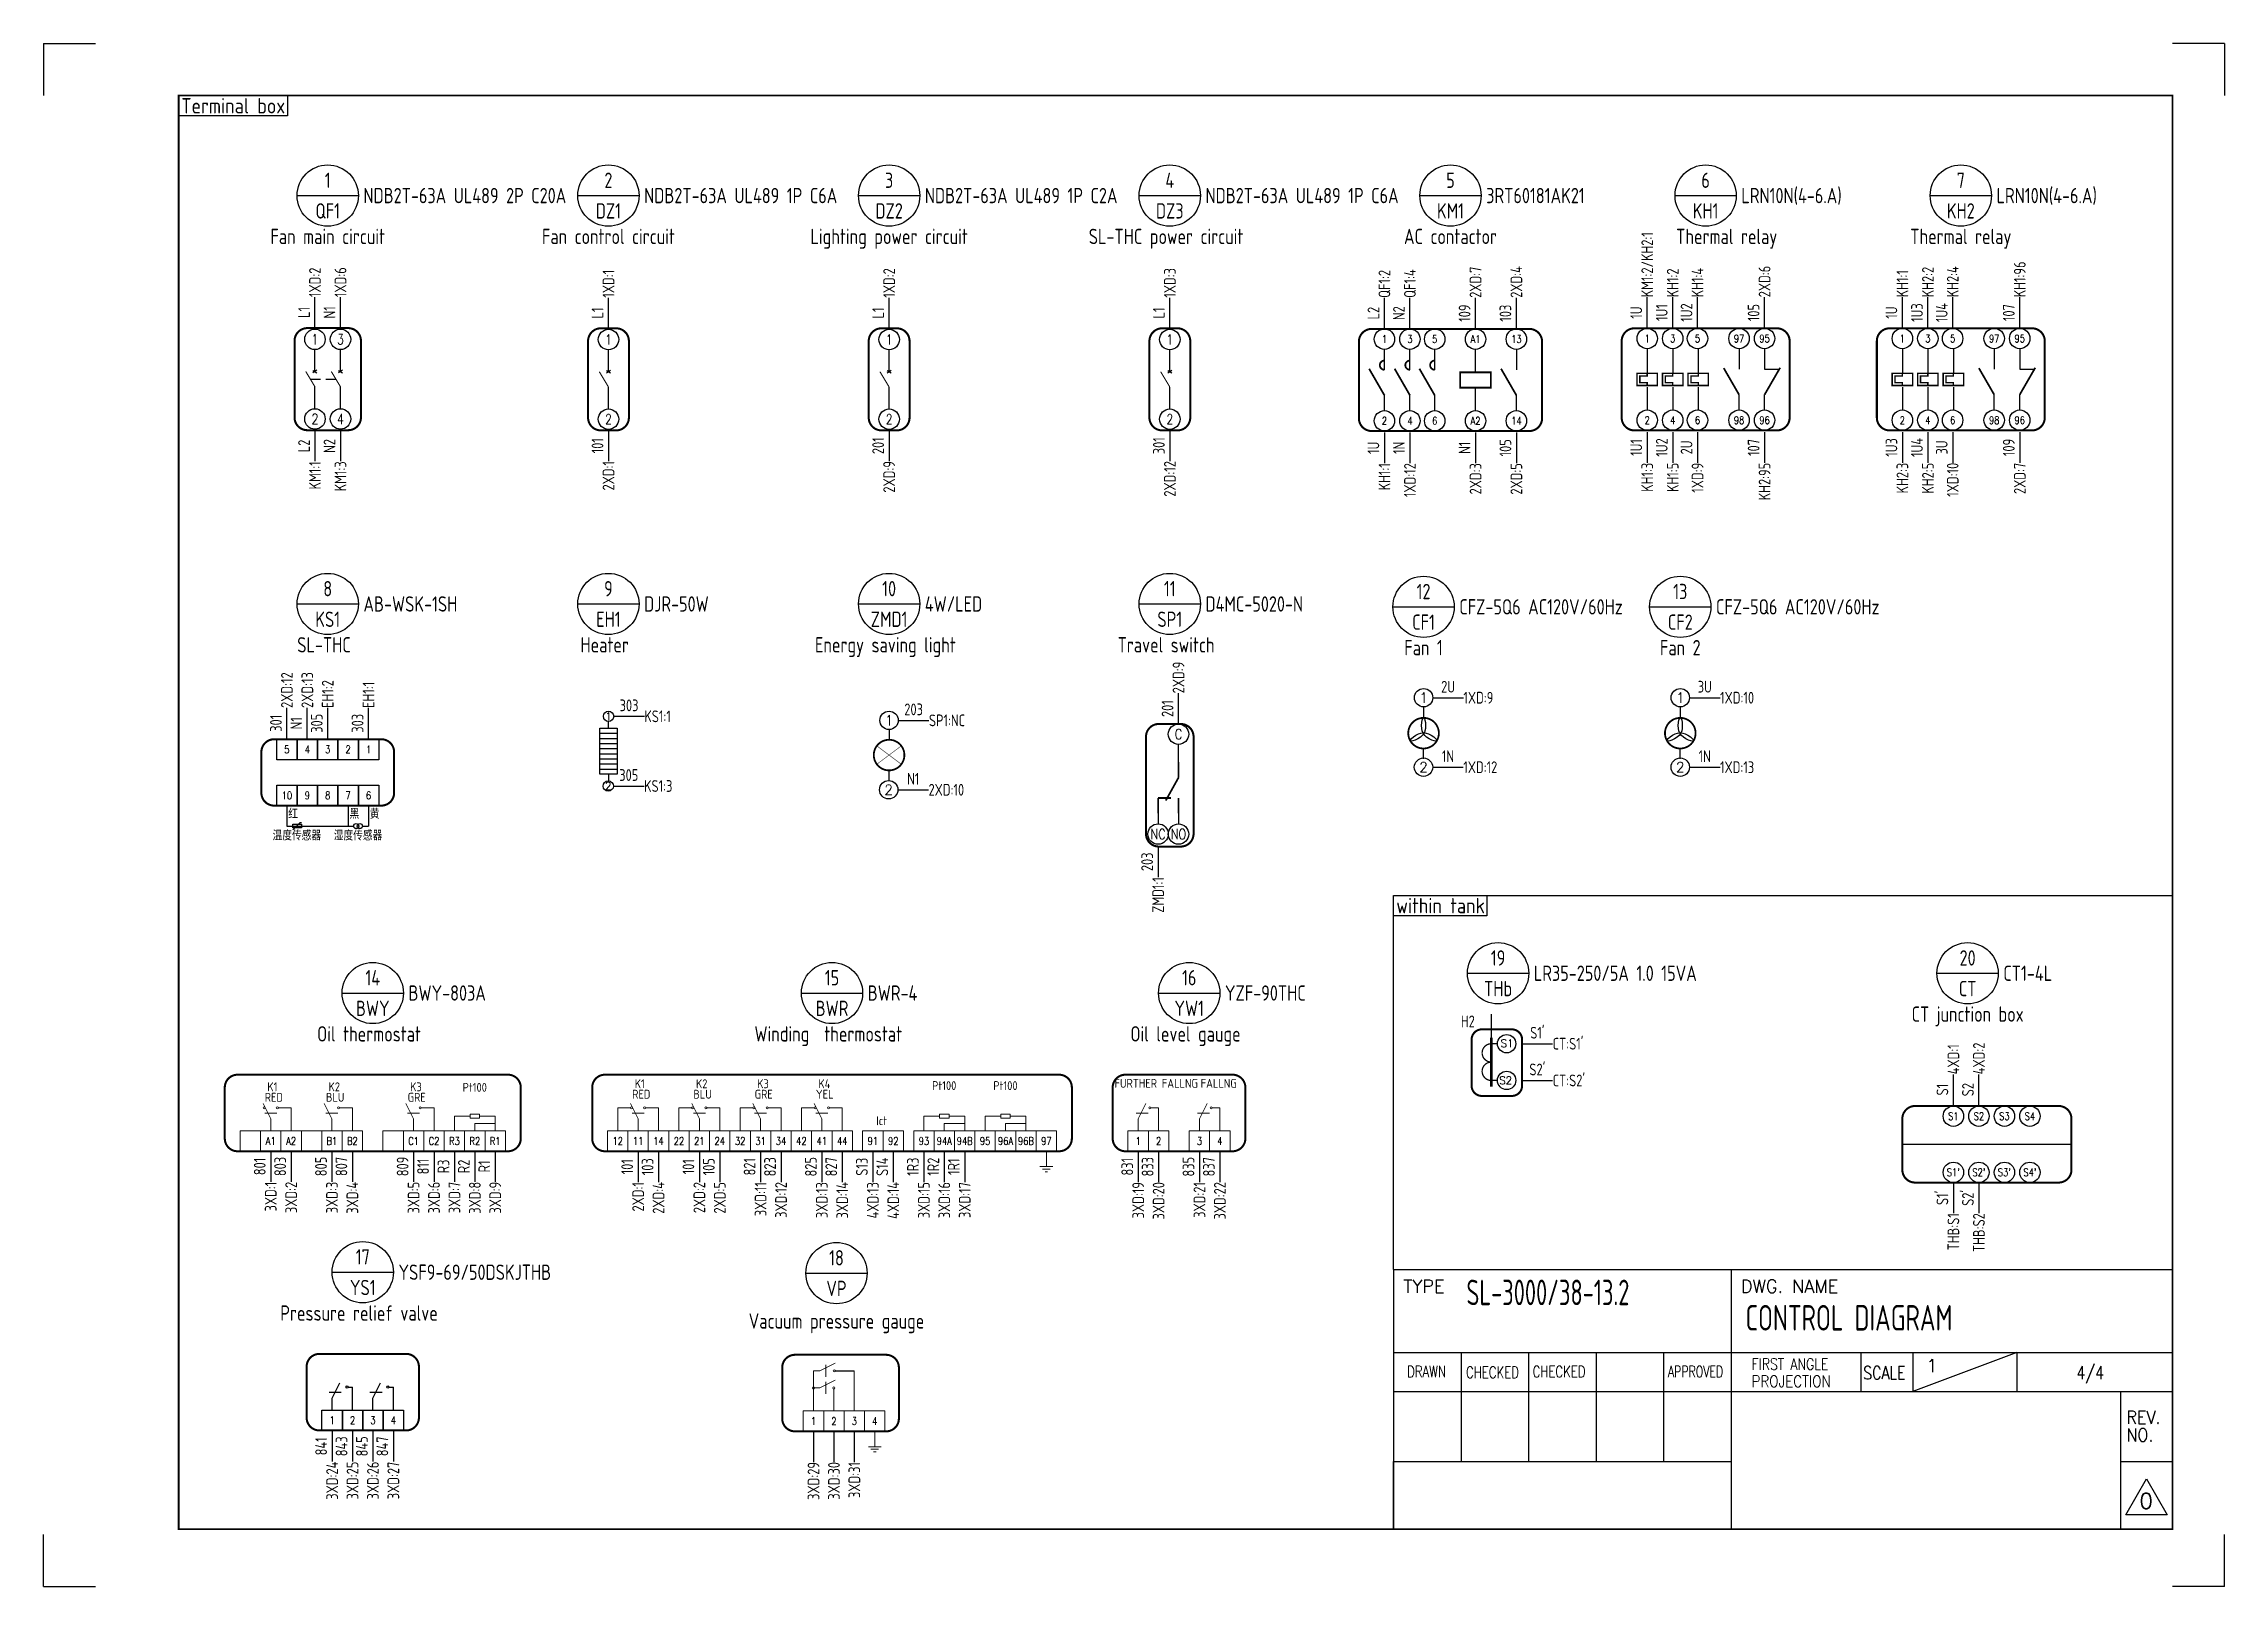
# Model space of a CAD drawing. Header units: millimetres. Extents: x 3839 to 6700, y -15967 to -14234.
# Drawn here: x 5234.1 to 5661.5, y -15966.7 to -15664.5 of the extents above; entities that cross this region are included whole.
import ezdxf
from ezdxf.enums import TextEntityAlignment as Align

# ---------------------------------------------------------------- set-up
doc = ezdxf.new("R2010")
doc.units = ezdxf.units.MM
doc.linetypes.add('ACISOWELD', pattern=[3, 2, -1])
doc.linetypes.add('DASHDOT', pattern=[1, 0.5, -0.25, 0, -0.25])
doc.layers.get('0').update_dxf_attribs({"lineweight": 15})
for name, color, linetype in [('03', 4, 'Continuous'), ('1', 4, 'Continuous'), ('2', 3, 'Continuous'), ('BORDER', 15, 'Continuous'), ('LY_Partlib2', 7, 'Continuous'), ('LY_TEXT', 7, 'Continuous'), ('MARK', 2, 'Continuous'), ('MXB', 4, 'Continuous'), ('TEXT', 7, 'Continuous')]:
    doc.layers.add(name, color=color, linetype=linetype)
doc.layers.add('paper', color=254, linetype='Continuous', plot=False)
doc.layers.add('铁心', color=3, linetype='Continuous', lineweight=0)
doc.styles.add('DXFS', font='gbenor.shx', dxfattribs={"bigfont": 'gbcbig.shx'})
doc.styles.add('GB', font='gbenor.shx', dxfattribs={"bigfont": 'gbcbig.shx'})
doc.styles.add('LEAD1', font='complex', dxfattribs={"width": 0.8, "bigfont": 'ahztxt'})
doc.styles.add('MY-GB', font='gbenor.shx', dxfattribs={"width": 0.9, "bigfont": 'gbcbig.shx'})
doc.styles.add('ROMANC', font='romanc')
doc.styles.add('ROMANS', font='romans.shx', dxfattribs={"oblique": 5})
doc.styles.get("Standard").update_dxf_attribs({"font": 'txt', "bigfont": 'gbcbig.shx'})

msp = doc.modelspace()

# ---------------------------------------------------------------- texts
at = {"color": 2, "style": 'LEAD1', "width": 0.8}
for s, p in [('S1', (5608.36, -15874.58)), ('S2', (5613.36, -15874.58)), ('S3', (5618.36, -15874.58)), ('S4', (5623.36, -15874.58)), ('A1', (5278.61, -15879.45)), ('A2', (5282.61, -15879.45)), ('B1', (5290.61, -15879.45)), ('B2', (5294.61, -15879.45)), ('C1', (5306.61, -15879.45)), ('C2', (5310.61, -15879.45)), ('R3', (5314.61, -15879.45)), ('R2', (5318.61, -15879.45)), ('R1', (5322.61, -15879.45)), ('12', (5346.61, -15879.45)), ('11', (5350.61, -15879.45)), ('14', (5354.61, -15879.45)), ('22', (5358.61, -15879.45)), ('21', (5362.61, -15879.45)), ('24', (5366.61, -15879.45)), ('32', (5370.61, -15879.45)), ('31', (5374.61, -15879.45)), ('34', (5378.61, -15879.45)), ('42', (5382.61, -15879.45)), ('41', (5386.61, -15879.45)), ('44', (5390.61, -15879.45)), ('91', (5396.61, -15879.45)), ('92', (5400.61, -15879.45)), ('93', (5406.61, -15879.45)), ('94A', (5410.61, -15879.45)), ('94B', (5414.61, -15879.45)), ('95', (5418.61, -15879.45)), ('96A', (5422.61, -15879.45)), ('96B', (5426.61, -15879.45)), ('97', (5430.61, -15879.45)), ('1', (5448.61, -15879.45)), ('2', (5452.61, -15879.45)), ('3', (5460.61, -15879.45)), ('4', (5464.61, -15879.45)), ("S1'", (5608.36, -15885.58)), ("S2'", (5613.36, -15885.58)), ("S3'", (5618.36, -15885.58)), ("S4'", (5623.36, -15885.58)), ('1', (5384.98, -15934.32)), ('2', (5388.98, -15934.32)), ('3', (5392.98, -15934.32)), ('4', (5396.98, -15934.32))]:
    msp.add_text(s, height=1.5, dxfattribs=at).set_placement(p, align=Align.MIDDLE_CENTER)
at = {"layer": '03', "color": 4, "style": 'DXFS'}
for s, p in [('K1', (5277.95, -15869.7)), ('K2', (5289.95, -15869.7)), ('K3', (5305.95, -15869.7)), ('K1', (5349.95, -15869.1)), ('K2', (5361.95, -15869.1)), ('K3', (5373.95, -15869.1)), ('K4', (5385.95, -15869.1)), ('Pt100', (5408.22, -15869.46)), ('Pt100', (5420.22, -15869.46)), ('RED', (5277.44, -15871.75)), ('BLU', (5289.44, -15871.75)), ('GRE', (5305.44, -15871.75)), ('Pt100', (5316.22, -15869.8)), ('RED', (5349.44, -15871.15)), ('BLU', (5361.44, -15871.15)), ('GRE', (5373.44, -15871.15)), ('YEL', (5385.44, -15871.15)), ('Ict', (5397.28, -15876.34))]:
    msp.add_text(s, height=1.742, dxfattribs=at).set_placement(p)
for s, height, p in [('FURTHER FALLNG', 1.7424, (5452.15, -15868.15)), ('FALLNG', 1.742, (5464.39, -15868.15))]:
    msp.add_text(s, height=height, dxfattribs=at).set_placement(p, align=Align.MIDDLE_CENTER)
at = {"layer": '2', "style": 'ROMANS'}
for s, height, p in [('TYPE', 2.544, (5500.57, -15909.16)), ('DWG. NAME', 2.544, (5566.71, -15909.16)), ('1', 2.54, (5603.06, -15924.72))]:
    msp.add_text(s, height=height, dxfattribs=at).set_placement(p)
for s, height, width, p in [('DRAWN', 2.239, 0.75, (5501.31, -15925.73)), ('CHECKED', 2.239, 0.75, (5525.91, -15925.73)), ('APPROVED', 2.239, 0.7, (5552.43, -15925.73)), ('FIRST ANGLE', 2.2386, 0.8, (5568.82, -15924.27)), ('SCALE', 2.544, 0.8, (5590.69, -15926.12)), ('4/4', 2.544, 0.8, (5632.48, -15926.12)), ('CHECKED', 2.239, 0.75, (5512.86, -15925.87)), ('PROJECTION', 2.239, 0.86, (5568.82, -15927.63)), ('REV.', 2.544, 0.9, (5642.28, -15934.82)), ('NO.', 2.544, 0.9, (5642.28, -15938.29))]:
    msp.add_text(s, height=height, dxfattribs=dict(at, width=width)).set_placement(p)
at = {"layer": '2', "color": 4, "style": 'ROMANS'}
msp.add_text('0', height=3.05, dxfattribs=at).set_placement((5644.84, -15951.47))
at = {"layer": 'LY_Partlib2', "style": 'MY-GB'}
for s, p in [('Terminal box', (5271.26, -15676.64)), ('within tank', (5507.87, -15833.33))]:
    msp.add_text(s, height=3, dxfattribs=at).set_placement(p, align=Align.MIDDLE)
at = {"layer": 'LY_TEXT', "style": 'MY-GB', "width": 0.9}
for s, p in [('KM1:2/KH2:1', (5548.36, -15714.16)), ('1XD:2', (5287.28, -15714.12)), ('1XD:6', (5292.28, -15714.12)), ('1XD:1', (5344.8, -15714.24)), ('1XD:2', (5399.8, -15714.24)), ('1XD:3', (5454.81, -15714.24)), ('QF1:2', (5496.86, -15714.27)), ('QF1:4', (5501.86, -15714.27)), ('2XD:7', (5514.72, -15714.27)), ('2XD:4', (5522.72, -15714.27)), ('KH1:2', (5553.36, -15714.16)), ('KH1:4', (5558.22, -15714.16)), ('2XD:6', (5571.36, -15714.16)), ('KH1:1', (5598.37, -15714.16)), ('KH2:2', (5603.37, -15714.16)), ('KH2:4', (5608.23, -15714.16)), ('KH1:96', (5621.37, -15714.16)), ('2XD:9', (5456.51, -15791.74)), ('2XD:12', (5281.78, -15794.61)), ('2XD:13', (5285.78, -15794.61)), ('EH1:2', (5289.78, -15794.61)), ('EH1:1', (5297.78, -15794.61)), ('4XD:1', (5608.36, -15866.38)), ('4XD:2', (5613.36, -15866.38))]:
    msp.add_text(s, height=2.3, rotation=90, dxfattribs=at).set_placement(p, align=Align.MIDDLE_LEFT)
for s, p in [('L1', (5286.28, -15717.12)), ('N1', (5291.28, -15717.12)), ('L1', (5343.8, -15717.24)), ('L1', (5398.8, -15717.24)), ('L1', (5453.81, -15717.24)), ('L2', (5495.86, -15717.27)), ('N2', (5500.86, -15717.27)), ('109', (5513.72, -15717.27)), ('103', (5521.72, -15717.27)), ('1U', (5547.36, -15717.16)), ('1U1', (5552.36, -15717.16)), ('1U2', (5557.22, -15717.16)), ('105', (5570.36, -15717.16)), ('1U', (5597.37, -15717.16)), ('1U3', (5602.37, -15717.16)), ('1U4', (5607.23, -15717.16)), ('107', (5620.37, -15717.16)), ('L2', (5286.28, -15743.29)), ('N2', (5291.28, -15743.29)), ('101', (5343.8, -15743.24)), ('201', (5398.8, -15743.24)), ('301', (5453.81, -15743.24)), ('1U', (5495.86, -15743.65)), ('1N', (5500.86, -15743.65)), ('N1', (5513.72, -15743.65)), ('105', (5521.72, -15743.65)), ('1U1', (5547.36, -15743.58)), ('1U2', (5552.36, -15743.58)), ('2U', (5557.22, -15743.58)), ('107', (5570.36, -15743.58)), ('1U3', (5597.37, -15743.58)), ('1U4', (5602.37, -15743.58)), ('3U', (5607.23, -15743.58)), ('109', (5620.37, -15743.58)), ('201', (5455.51, -15794.74)), ('301', (5280.78, -15797.61)), ('N1', (5284.78, -15797.61)), ('305', (5288.78, -15797.61)), ('303', (5296.78, -15797.61)), ('203', (5451.51, -15824.75)), ('S1', (5607.36, -15869.38)), ('S2', (5612.36, -15869.38)), ('801', (5277.61, -15884.43)), ('803', (5281.61, -15884.43)), ('805', (5289.61, -15884.43)), ('807', (5293.61, -15884.43)), ('809', (5305.61, -15884.43)), ('811', (5309.61, -15884.43)), ('R3', (5313.61, -15884.43)), ('R2', (5317.61, -15884.43)), ('R1', (5321.61, -15884.43)), ('101', (5349.61, -15884.48)), ('103', (5353.61, -15884.48)), ('101', (5361.61, -15884.48)), ('105', (5365.61, -15884.48)), ('821', (5373.61, -15884.48)), ('823', (5377.61, -15884.48)), ('825', (5385.61, -15884.48)), ('827', (5389.61, -15884.48)), ('S13', (5395.61, -15884.48)), ('S14', (5399.61, -15884.48)), ('1R3', (5405.61, -15884.48)), ('1R2', (5409.61, -15884.48)), ('1R1', (5413.61, -15884.48)), ('831', (5447.61, -15884.48)), ('833', (5451.61, -15884.48)), ('835', (5459.61, -15884.48)), ('837', (5463.61, -15884.48)), ("S1'", (5607.36, -15890.58)), ("S2'", (5612.36, -15890.58)), ('841', (5289.64, -15939.25)), ('843', (5293.64, -15939.25)), ('845', (5297.64, -15939.25)), ('847', (5301.64, -15939.25))]:
    msp.add_text(s, height=2.3, rotation=90, dxfattribs=at).set_placement(p, align=Align.CENTER)
for s, p in [('KM1:1', (5287.28, -15746.29)), ('KM1:3', (5292.28, -15746.29)), ('2XD:1', (5344.8, -15746.24)), ('2XD:9', (5399.8, -15746.24)), ('2XD:12', (5454.81, -15746.24)), ('KH1:1', (5496.86, -15746.65)), ('1XD:12', (5501.86, -15746.65)), ('2XD:3', (5514.72, -15746.65)), ('2XD:5', (5522.72, -15746.65)), ('KH1:3', (5548.36, -15746.58)), ('KH1:5', (5553.36, -15746.58)), ('1XD:9', (5558.22, -15746.58)), ('KH2:95', (5571.36, -15746.58)), ('KH2:3', (5598.37, -15746.58)), ('KH2:5', (5603.37, -15746.58)), ('1XD:10', (5608.23, -15746.58)), ('2XD:7', (5621.37, -15746.58)), ('ZMD1:1', (5452.51, -15827.75)), ('3XD:1', (5278.61, -15887.43)), ('3XD:2', (5282.61, -15887.43)), ('3XD:3', (5290.61, -15887.43)), ('3XD:4', (5294.61, -15887.43)), ('3XD:5', (5306.61, -15887.43)), ('3XD:6', (5310.61, -15887.43)), ('3XD:7', (5314.61, -15887.43)), ('3XD:8', (5318.61, -15887.43)), ('3XD:9', (5322.61, -15887.43)), ('2XD:1', (5350.61, -15887.48)), ('2XD:4', (5354.61, -15887.48)), ('2XD:2', (5362.61, -15887.48)), ('2XD:5', (5366.61, -15887.48)), ('3XD:11', (5374.61, -15887.48)), ('3XD:12', (5378.61, -15887.48)), ('3XD:13', (5386.61, -15887.48)), ('3XD:14', (5390.61, -15887.48)), ('4XD:13', (5396.61, -15887.48)), ('4XD:14', (5400.61, -15887.48)), ('3XD:15', (5406.61, -15887.48)), ('3XD:16', (5410.61, -15887.48)), ('3XD:17', (5414.61, -15887.48)), ('3XD:19', (5448.61, -15887.48)), ('3XD:20', (5452.61, -15887.48)), ('3XD:21', (5460.61, -15887.48)), ('3XD:22', (5464.61, -15887.48)), ('THB:S1', (5608.36, -15893.58)), ('THB:S2', (5613.36, -15893.58)), ('3XD:24', (5290.64, -15942.25)), ('3XD:25', (5294.64, -15942.25)), ('3XD:26', (5298.64, -15942.25)), ('3XD:27', (5302.64, -15942.25)), ('3XD:29', (5384.98, -15942.32)), ('3XD:30', (5388.98, -15942.32)), ('3XD:31', (5392.98, -15942.32))]:
    msp.add_text(s, height=2.3, rotation=90, dxfattribs=at).set_placement(p, align=Align.MIDDLE_RIGHT)
for s, p in [('2U', (5509.34, -15791.6)), ('3U', (5559.65, -15791.6)), ('303', (5348.83, -15795.25)), ('203', (5404.6, -15796.04)), ('1N', (5509.32, -15805.22)), ('1N', (5559.63, -15805.22)), ('305', (5348.78, -15808.9)), ('N1', (5404.52, -15809.64)), ('H2', (5513.21, -15857.16)), ("S1'", (5526.83, -15859.38)), ("S2'", (5526.83, -15866.58))]:
    msp.add_text(s, height=2.3, dxfattribs=at).set_placement(p, align=Align.CENTER)
for s, p in [('KS1:1', (5351.83, -15796.25)), ('1XD:9', (5512.34, -15792.6)), ('1XD:10', (5562.65, -15792.6)), ('SP1:NC', (5407.6, -15797.04)), ('1XD:12', (5512.32, -15806.22)), ('1XD:13', (5562.63, -15806.22)), ('KS1:3', (5351.78, -15809.9)), ('2XD:10', (5407.52, -15810.64)), ("CT:S1'", (5529.83, -15860.38)), ("CT:S2'", (5529.83, -15867.58))]:
    msp.add_text(s, height=2.3, dxfattribs=at).set_placement(p, align=Align.MIDDLE_LEFT)
at = {"layer": 'MARK', "style": 'MY-GB', "width": 0.9}
for s, p in [('1', (5289.78, -15691.24)), ('2', (5344.79, -15691.24)), ('3', (5399.8, -15691.24)), ('4', (5454.8, -15691.24)), ('5', (5509.81, -15691.24)), ('6', (5559.81, -15691.24)), ('7', (5609.82, -15691.24)), ('QF1', (5289.78, -15697.24)), ('DZ1', (5344.79, -15697.24)), ('DZ2', (5399.8, -15697.24)), ('DZ3', (5454.8, -15697.24)), ('KM1', (5509.81, -15697.24)), ('KH1', (5559.81, -15697.24)), ('KH2', (5609.82, -15697.24)), ('8', (5289.78, -15771.24)), ('9', (5344.79, -15771.24)), ('10', (5399.8, -15771.24)), ('11', (5454.8, -15771.24)), ('12', (5504.53, -15771.8)), ('13', (5554.84, -15771.8)), ('KS1', (5289.78, -15777.24)), ('EH1', (5344.79, -15777.24)), ('ZMD1', (5399.8, -15777.24)), ('SP1', (5454.8, -15777.24)), ('CF1', (5504.53, -15777.8)), ('CF2', (5554.84, -15777.8)), ('19', (5519.14, -15843.58)), ('20', (5611.15, -15843.58)), ('14', (5298.61, -15847.45)), ('15', (5388.61, -15847.45)), ('16', (5458.61, -15847.45)), ('THb', (5519.14, -15849.58)), ('CT', (5611.15, -15849.58)), ('BWY', (5298.61, -15853.45)), ('BWR', (5388.61, -15853.45)), ('YW1', (5458.61, -15853.45)), ('17', (5296.65, -15902.14)), ('18', (5389.48, -15902.32)), ('YS1', (5296.65, -15908.14)), ('VP', (5389.48, -15908.32))]:
    msp.add_text(s, height=3, dxfattribs=at).set_placement(p, align=Align.MIDDLE_CENTER)
for s, p in [('NDB2T-63A UL489 2P C20A', (5296.78, -15694.24)), ('NDB2T-63A UL489 1P C6A', (5351.79, -15694.24)), ('NDB2T-63A UL489 1P C2A', (5406.8, -15694.24)), ('NDB2T-63A UL489 1P C6A', (5461.8, -15694.24)), ('3RT60181AK21', (5516.81, -15694.24)), ('LRN10N(4-6.A) ', (5566.81, -15694.24)), ('LRN10N(4-6.A) ', (5616.82, -15694.24)), ('AB-WSK-1SH', (5296.78, -15774.24)), ('DJR-50W', (5351.79, -15774.24)), ('4W/LED', (5406.8, -15774.24)), ('D4MC-5020-N ', (5461.8, -15774.24)), ('CFZ-5Q6 AC120V/60Hz', (5511.53, -15774.8)), ('CFZ-5Q6 AC120V/60Hz', (5561.84, -15774.8)), ('LR35-250/5A 1.0 15VA', (5526.14, -15846.58)), ('CT1-4L', (5618.15, -15846.58)), ('BWY-803A', (5305.61, -15850.45)), ('BWR-4', (5395.61, -15850.45)), ('YZF-90THC', (5465.61, -15850.45)), ('YSF9-69/50DSKJTHB', (5303.65, -15905.14))]:
    msp.add_text(s, height=3, dxfattribs=at).set_placement(p, align=Align.MIDDLE_LEFT)
at = {"layer": 'MXB', "style": 'MY-GB'}
for s, width, p in [('SL-3000/38-13.2', 0.75, (5512.95, -15911.6)), ('CONTROL DIAGRAM', 0.8, (5567.62, -15916.57))]:
    msp.add_text(s, height=5, dxfattribs=dict(at, width=width)).set_placement(p)
at = {"layer": 'TEXT', "style": 'MY-GB', "width": 0.9}
for s, p in [('Fan main circuit', (5289.78, -15702.24)), ('Fan control circuit', (5344.79, -15702.24)), ('Lighting power circuit', (5399.8, -15702.24)), ('SL-THC power circuit ', (5454.8, -15702.24)), ('AC contactor', (5509.81, -15702.24)), ('Thermal relay', (5563.94, -15702.24)), ('Thermal relay', (5609.82, -15702.24)), ('SL-THC ', (5289.78, -15782.24)), ('Heater ', (5344.79, -15782.24)), ('Energy saving light ', (5399.8, -15782.24)), ('Travel switch ', (5454.8, -15782.24)), ('Fan 1', (5504.53, -15782.8)), ('Fan 2', (5554.84, -15782.8)), ('CT junction box', (5611.15, -15854.58)), ('Oil thermostat ', (5298.61, -15858.45)), ('Winding  thermostat ', (5388.61, -15858.45)), ('Oil level gauge ', (5458.61, -15858.45)), ('Pressure relief valve ', (5296.65, -15913.14)), ('Vacuum pressure gauge', (5389.48, -15914.69))]:
    msp.add_text(s, height=3, dxfattribs=at).set_placement(p, align=Align.MIDDLE_CENTER)

# ---------------------------------------------------------------- blocks, each defined once
blk = doc.blocks.new('C7D1BA596F85E3279299C4F5CE74D9ED_CDBK-2P')
at = {"color": 7}
for p, q in [((-2.51, 1.5), (-2.51, 5.8)), ((2.49, 1.5), (2.49, 5.8))]:
    blk.add_line(p, q, dxfattribs=at)
for p, q in [((-2.12, 1.76), (-2.9, 1.24)), ((-2.9, 1.72), (-2.12, 1.25)), ((2.88, 1.76), (2.1, 1.24)), ((2.1, 1.72), (2.88, 1.25)), ((-2.51, -5.8), (-2.51, -1.5)), ((2.49, -5.8), (2.49, -1.5))]:
    blk.add_line(p, q)
at = {"const_width": 0.21}
for points in [[(-2.51, -1.5), (-4.31, 1.5)], [(2.49, -1.5), (0.69, 1.5)]]:
    blk.add_lwpolyline(points, dxfattribs=at)
for centre in [(-2.51, 7.8), (2.49, 7.8), (-2.51, -7.8), (2.49, -7.8)]:
    blk.add_circle(centre, 2)
at = {"layer": 'BORDER', "color": 15, "const_width": 0.4}
blk.add_lwpolyline([(-4.01, -10), (4, -10, 0.414214), (6.5, -7.5), (6.5, 7.5, 0.414214), (4, 10), (-4.01, 10, 0.414214), (-6.51, 7.5), (-6.51, -7.5, 0.414214)], format="xyb", close=True, dxfattribs=at)
at = {"layer": 'LY_Partlib2', "linetype": 'ACISOWELD'}
blk.add_line((-3.41, 0), (1.59, 0), dxfattribs=at)
at = {"color": 2, "width": 0.8}
for s, p in [('1', (-2.51, 7.8)), ('3', (2.49, 7.8)), ('2', (-2.51, -7.8)), ('4', (2.49, -7.8))]:
    blk.add_text(s, height=2, dxfattribs=at).set_placement(p, align=Align.MIDDLE_CENTER)
blk = doc.blocks.new('4CA8525D228ADFD39797FB812D361A2E_CDBK-1P')
at = {"color": 7}
blk.add_line((0, 1.5), (0, 5.8), dxfattribs=at)
for p, q in [((0.39, 1.76), (-0.4, 1.24)), ((-0.4, 1.72), (0.39, 1.25)), ((0, -5.8), (0, -1.5))]:
    blk.add_line(p, q)
at = {"const_width": 0.21}
blk.add_lwpolyline([(0, -1.5), (-1.8, 1.5)], dxfattribs=at)
for centre in [(0, 7.8), (0, -7.8)]:
    blk.add_circle(centre, 2)
at = {"layer": 'BORDER', "color": 15, "const_width": 0.4}
blk.add_lwpolyline([(-1.5, -10), (1.5, -10, 0.414214), (4, -7.5), (4, 7.5, 0.414214), (1.5, 10), (-1.5, 10, 0.414214), (-4, 7.5), (-4, -7.5, 0.414214)], format="xyb", close=True, dxfattribs=at)
at = {"color": 2, "width": 0.8}
for s, p in [('1', (0, 7.8)), ('2', (0, -7.8))]:
    blk.add_text(s, height=2, dxfattribs=at).set_placement(p, align=Align.MIDDLE_CENTER)
blk = doc.blocks.new('BCAA3560363A067AEBA006E471909DAE_3RT6')
at = {"color": 7}
for p, q in [((-12.95, 2), (-12.95, 6)), ((-7.95, 2), (-7.95, 6)), ((-3.09, 2), (-3.09, 6)), ((4.91, 1.5), (4.91, 6)), ((12.91, 6), (12.91, 2)), ((-12.95, -6), (-12.95, -3)), ((-7.95, -6), (-7.95, -3)), ((-3.09, -6), (-3.09, -3)), ((4.91, -6), (4.91, -1.5)), ((12.91, -6), (12.91, -3))]:
    blk.add_line(p, q, dxfattribs=at)
at = {"color": 15, "linetype": 'DASHDOT', "ltscale": 10, "const_width": 0.4}
blk.add_lwpolyline([(15.45, -10), (-15.45, -10, -0.414214), (-17.95, -7.5), (-17.95, 7.5, -0.414214), (-15.45, 10), (15.45, 10, -0.414214), (17.95, 7.5), (17.95, -7.5, -0.414214)], format="xyb", close=True, dxfattribs=at)
at = {"color": 7, "const_width": 0.35}
for points in [[(-12.95, -3), (-15.95, 2.2)], [(-7.95, -3), (-10.95, 2.2)], [(-3.09, -3), (-6.09, 2.2)], [(12.91, -3), (9.91, 2.2)]]:
    blk.add_lwpolyline(points, dxfattribs=at)
for points in [[(-12.95, 3.8, 1), (-12.95, 2, 1)], [(-7.95, 3.8, 1), (-7.95, 2, 1)], [(-3.09, 3.8, 1), (-3.09, 2, 1)]]:
    blk.add_lwpolyline(points, format="xyb", dxfattribs=at)
blk.add_lwpolyline([(1.91, 1.5), (1.91, -1.5), (7.91, -1.5), (7.91, 1.5)], close=True, dxfattribs=at)
at = {"layer": 'LY_Partlib2'}
for centre in [(-12.95, 8), (-7.95, 8), (-3.09, 8), (4.91, 8), (12.91, 8), (-12.95, -8), (-7.95, -8), (-3.09, -8), (4.91, -8), (12.91, -8)]:
    blk.add_circle(centre, 2, dxfattribs=at)
at = {"color": 2, "style": 'LEAD1', "width": 0.8}
for s, p in [('1', (-12.95, 8)), ('3', (-7.95, 8)), ('5', (-3.09, 8)), ('A1', (4.91, 8)), ('13', (12.91, 8)), ('2', (-12.95, -8)), ('4', (-7.95, -8)), ('6', (-3.09, -8)), ('A2', (4.91, -8)), ('14', (12.91, -8))]:
    blk.add_text(s, height=1.5, dxfattribs=at).set_placement(p, align=Align.MIDDLE_CENTER)
blk = doc.blocks.new('BDA6CBBFF1F75244D90378F6E38C60C1_3RU6')
at = {"color": 7}
for p, q in [((-11.46, 6.13), (-11.46, 1.33)), ((-6.46, 6.13), (-6.46, 1.33)), ((-1.46, 6.13), (-1.46, 1.33)), ((6.54, 6.13), (6.54, 2.13)), ((11.54, 6.13), (11.54, 2.13)), ((11.54, 2.13), (14.43, 2.13)), ((-11.46, -1.37), (-11.46, -5.87)), ((-6.46, -1.37), (-6.46, -5.87)), ((-1.46, -1.37), (-1.46, -5.87)), ((6.54, -5.87), (6.54, -2.87)), ((11.54, -5.87), (11.54, -2.87))]:
    blk.add_line(p, q, dxfattribs=at)
at = {"color": 15, "linetype": 'DASHDOT', "ltscale": 10, "const_width": 0.4}
blk.add_lwpolyline([(13.95, -9.87), (-13.96, -9.87, -0.414214), (-16.46, -7.37), (-16.46, 7.63, -0.414214), (-13.96, 10.13), (13.95, 10.13, -0.414214), (16.45, 7.63), (16.45, -7.37, -0.414214)], format="xyb", close=True, dxfattribs=at)
at = {"color": 7, "const_width": 0.28}
for points in [[(-13.46, 1.33), (-13.46, -1.07), (-9.46, -1.07), (-9.46, 1.33)], [(-8.46, 1.33), (-8.46, -1.07), (-4.46, -1.07), (-4.46, 1.33)], [(-3.46, 1.33), (-3.46, -1.07), (0.54, -1.07), (0.54, 1.33)]]:
    blk.add_lwpolyline(points, close=True, dxfattribs=at)
at = {"color": 7}
for points, const_width in [([(-11.46, 1.33), (-11.46, 0.77), (-12.9, 0.77), (-12.9, -0.51), (-11.46, -0.51), (-11.46, -1.07)], 0.28), ([(-6.46, 1.33), (-6.46, 0.77), (-7.9, 0.77), (-7.9, -0.51), (-6.46, -0.51), (-6.46, -1.07)], 0.28), ([(-1.46, 1.33), (-1.46, 0.77), (-2.9, 0.77), (-2.9, -0.51), (-1.46, -0.51), (-1.46, -1.07)], 0.28), ([(6.54, -2.87), (3.54, 2.33)], 0.35), ([(11.54, -2.87), (14.59, 2.41)], 0.35)]:
    blk.add_lwpolyline(points, dxfattribs=dict(at, const_width=const_width))
at = {"layer": 'LY_Partlib2'}
for centre in [(-11.46, 8.13), (-6.46, 8.13), (-1.6, 8.13), (6.54, 8.13), (11.54, 8.13), (-11.46, -7.87), (-6.46, -7.87), (-1.6, -7.87), (6.54, -7.87), (11.54, -7.87)]:
    blk.add_circle(centre, 2, dxfattribs=at)
at = {"color": 2, "style": 'LEAD1', "width": 0.8}
for s, p in [('1', (-11.46, 8.13)), ('3', (-6.46, 8.13)), ('5', (-1.6, 8.13)), ('97', (6.54, 8.13)), ('95', (11.54, 8.13)), ('2', (-11.46, -7.87)), ('4', (-6.46, -7.87)), ('6', (-1.6, -7.87)), ('98', (6.54, -7.87)), ('96', (11.54, -7.87))]:
    blk.add_text(s, height=1.5, dxfattribs=at).set_placement(p, align=Align.MIDDLE_CENTER)
blk = doc.blocks.new('0C213B48EC8ECAFB12EE58B86122243A_AB-WSK-1SH')
at = {"color": 15, "linetype": 'DASHDOT', "ltscale": 10, "const_width": 0.4}
blk.add_lwpolyline([(10.51, -5.48), (-10.5, -5.48, -0.414214), (-13, -2.98), (-13, 5.02, -0.414214), (-10.5, 7.52), (10.51, 7.52, -0.414214), (13.01, 5.02), (13.01, -2.98, -0.414214)], format="xyb", close=True, dxfattribs=at)
for points in [[(-10, 7.52), (-6, 7.52), (-6, 3.52), (-10, 3.52)], [(-6, 7.52), (-2, 7.52), (-2, 3.52), (-6, 3.52)], [(-2, 7.52), (2, 7.52), (2, 3.52), (-2, 3.52)], [(2, 7.52), (6, 7.52), (6, 3.52), (2, 3.52)], [(6, 7.52), (10, 7.52), (10, 3.52), (6, 3.52)], [(-10, -1.48), (-6, -1.48), (-6, -5.48), (-10, -5.48)], [(-6, -1.48), (-2, -1.48), (-2, -5.48), (-6, -5.48)], [(-2, -1.48), (2, -1.48), (2, -5.48), (-2, -5.48)], [(2, -1.48), (6, -1.48), (6, -5.48), (2, -5.48)], [(6, -1.48), (10, -1.48), (10, -5.48), (6, -5.48)]]:
    blk.add_lwpolyline(points, close=True)
at = {"layer": 'LY_Partlib2'}
for p, q in [((-8, -5.48), (-8, -9.48)), ((4, -5.48), (4, -9.48)), ((8, -5.48), (8, -9.48)), ((-8, -9.48), (4, -9.48)), ((-6.85, -10.2), (-5.39, -8.77)), ((-5.39, -8.77), (-5.15, -8.77)), ((4, -9.48), (5.1, -9.48)), ((6.8, -9.48), (8, -9.48))]:
    blk.add_line(p, q, dxfattribs=at)
blk.add_lwpolyline([(-6.85, -9.11), (-5.15, -9.11), (-5.15, -9.85), (-6.85, -9.85)], close=True, dxfattribs=at)
for centre in [(5.6, -9.48), (6.3, -9.48)]:
    blk.add_circle(centre, 0.5, dxfattribs=at)
at = {"color": 2, "style": 'LEAD1', "width": 0.8}
for s, p in [('5', (-8, 5.52)), ('4', (-4, 5.52)), ('3', (0, 5.52)), ('2', (4, 5.52)), ('1', (8, 5.52)), ('10', (-8, -3.48)), ('9', (-4, -3.48)), ('8', (0, -3.48)), ('7', (4, -3.48)), ('6', (8, -3.48))]:
    blk.add_text(s, height=1.5, dxfattribs=at).set_placement(p, align=Align.MIDDLE_CENTER)
at = {"layer": '03', "color": 4, "style": 'GB'}
for s, p in [('红', (-6.78, -7.06)), ('黑', (5.22, -7.06)), ('黄', (9.22, -7.06)), ('温度传感器', (-6.05, -11.31)), ('湿度传感器', (5.95, -11.31))]:
    blk.add_text(s, height=2, dxfattribs=at).set_placement(p, align=Align.MIDDLE_CENTER)
blk = doc.blocks.new('4B0C91D3432E09BB4388D6CB83DB3FD1_DJR-100W')
for p, q in [((-1.69, 4.5), (1.69, 4.5)), ((0, 4.5), (0, 5.75)), ((-1.69, 3.5), (1.69, 3.5)), ((-1.69, 2.5), (1.69, 2.5)), ((-1.69, 1.5), (1.69, 1.5)), ((-1.69, 1.5), (1.69, 1.5)), ((-1.69, 0.5), (1.69, 0.5)), ((-1.69, -0.5), (1.69, -0.5)), ((-1.69, -1.5), (1.69, -1.5)), ((-1.69, -2.5), (1.69, -2.5)), ((-1.69, -3.5), (1.69, -3.5)), ((0, -4.5), (0, -5.76))]:
    blk.add_line(p, q)
blk.add_lwpolyline([(-1.69, 4.5), (1.69, 4.5), (1.69, -4.5), (-1.69, -4.5)], close=True)
for centre in [(0.02, 6.82), (-0.03, -6.83)]:
    blk.add_circle(centre, 1.01)
at = {"style": 'ROMANC'}
for s, p in [('1', (0.02, 6.05)), ('2', (-0.03, -7.6))]:
    blk.add_text(s, height=1.54, dxfattribs=at).set_placement(p, align=Align.CENTER)
blk = doc.blocks.new('SYMB2_M_PWF31')
at = {"color": 7}
for p, q in [((0, 0), (2, 0)), ((10, 0), (8, 0))]:
    blk.add_line(p, q, dxfattribs=at)
at = {"color": 7, "const_width": 0.35}
blk.add_lwpolyline([(2, 0, 1), (8, 0, 1), (2, 0, -0.185156)], format="xyb", dxfattribs=at)
at = {"color": 7, "const_width": 0.1}
for points in [[(6.8, 2.4), (3.2, -2.4)], [(3.2, 2.4), (6.8, -2.4)]]:
    blk.add_lwpolyline(points, dxfattribs=at)
blk = doc.blocks.new('1DF78D9BFCAB2EA27D67F88D1BA1C401_AC220V 9W 螺口')
for centre in [(0, 6.8), (-0.08, -6.8)]:
    blk.add_circle(centre, 1.8)
at = {"rotation": 89.99999846475511}
blk.add_blockref('SYMB2_M_PWF31', (0, -5), dxfattribs=at)
at = {"color": 2, "style": 'ROMANC'}
for s, p in [('1', (0, 6.8)), ('2', (-0.08, -6.8))]:
    blk.add_text(s, height=1.98, dxfattribs=at).set_placement(p, align=Align.MIDDLE)
blk = doc.blocks.new('AZ7310')
at = {"color": 7}
for p, q in [((2, 4.28), (2, 1.28)), ((2, 4.28), (2, 1.28)), ((2, 4.28), (2, 1.28)), ((2, 4.28), (2, 1.28)), ((2, 1.28), (-0.5, -3.22)), ((-2, -5.72), (-2, -2.72)), ((-2, -2.72), (0.5, -2.72)), ((2, -2.72), (2, -5.72)), ((2, -2.72), (2, -5.72)), ((2, -2.72), (2, -5.72)), ((2, -2.72), (2, -5.72))]:
    blk.add_line(p, q, dxfattribs=at)
at = {"color": 7, "const_width": 0.35}
for points in [[(2, 4.28), (2, 1.28)], [(2, 4.28), (2, 1.28)], [(2, 1.28), (-0.5, -3.22)], [(-2, -2.72), (-2, -5.72)], [(0.5, -2.72), (-2, -2.72)], [(2, -2.72), (2, -5.72)], [(2, -2.72), (2, -5.72)]]:
    blk.add_lwpolyline(points, dxfattribs=at)
at = {"layer": 'TEXT', "color": 0}
for p, q in [((2, 5.41), (2, 7.79)), ((2, 4.28), (2, 5.41)), ((-2, -5.72), (-2, -7.78)), ((2, -5.72), (2, -7.79)), ((2, -11.79), (2, -11.79))]:
    blk.add_line(p, q, dxfattribs=at)
for centre in [(2, 9.79), (-2, -9.78), (2, -9.79)]:
    blk.add_circle(centre, 2, dxfattribs=at)
at = {"layer": 'TEXT', "color": 2, "style": 'LEAD1', "width": 0.8}
for s, p in [('C', (2, 9.79)), ('NC', (-2, -9.78)), ('NO', (2, -9.79))]:
    blk.add_text(s, height=2, dxfattribs=at).set_placement(p, align=Align.MIDDLE)
blk = doc.blocks.new('75E3BA70FDA021288FC9CBEAAF4B12C3_AZ7130')
at = {"color": 15}
blk.add_lwpolyline([(-2.16, -12.23, 0.4, 0.4, 0), (2.16, -12.23, 0.4, 0.4, 0.414214), (4.66, -9.73, 0.4, 0.4, 0), (4.66, 9.28, 0.4, 0.4, 0.414214), (2.16, 11.78, 0.4, 0.4, 0), (-2.16, 11.78, 0.4, 0.4, 0.414214), (-4.66, 9.28, 0.4, 0.4, 0), (-4.66, -9.73, 0.4, 0.4, 0.414214)], format="xyseb", close=True, dxfattribs=at)
blk.add_blockref('AZ7310', (-0.29, 0))
blk = doc.blocks.new('AE0DE3D67C398DD5B121099B6AFDF779_FS-220V')
at = {"color": 7}
for p, q in [((0, 4.86), (0, 2.86)), ((0, -5.14), (0, -3.14))]:
    blk.add_line(p, q, dxfattribs=at)
at = {"color": 7, "const_width": 0.35}
blk.add_lwpolyline([(0, 2.86, 1), (0, -3.14, 1), (0, 2.86, -0.185156)], format="xyb", dxfattribs=at)
for centre in [(0.01, 6.81), (-0.01, -6.8)]:
    blk.add_circle(centre, 1.8)
at = {"color": 7, "lineweight": 30}
for centre, major_axis in [((-1.3, -0.89), (1.3, 0.75)), ((0, 1.36), (0, -1.5)), ((1.3, -0.89), (-1.3, 0.75))]:
    blk.add_ellipse(centre, major_axis=major_axis, ratio=0.266667, dxfattribs=at)
at = {"color": 2, "style": 'ROMANC'}
for s, p in [('1', (0.01, 6.81)), ('2', (-0.01, -6.8))]:
    blk.add_text(s, height=1.98, dxfattribs=at).set_placement(p, align=Align.MIDDLE)
blk = doc.blocks.new('F5CFDF1D500D1C5CC94B4C41FF488998_YSF-69')
at = {"linetype": 'Continuous'}
for p, q in [((-6, -1.16), (-4.51, 1.86)), ((-2.87, 1.01), (-2, 1.01)), ((-2, -3.5), (-2, 1.01)), ((2, -1.16), (3.49, 1.86)), ((5.13, 1.01), (6, 1.01)), ((6, -3.5), (6, 1.01)), ((-6.59, -0.02), (-4.23, -0.02)), ((-6, -3.5), (-6, -1.16)), ((1.41, -0.02), (3.77, -0.02)), ((2, -3.5), (2, -1.16))]:
    blk.add_line(p, q, dxfattribs=at)
at = {"color": 15, "linetype": 'DASHDOT', "ltscale": 10, "const_width": 0.4}
blk.add_lwpolyline([(8.5, -7.5), (-8.5, -7.5, -0.414214), (-11, -5), (-11, 5, -0.414214), (-8.5, 7.5), (8.5, 7.5, -0.414214), (11, 5), (11, -5, -0.414214)], format="xyb", close=True, dxfattribs=at)
for points in [[(-8, -3.5), (-4, -3.5), (-4, -7.5), (-8, -7.5)], [(-4, -3.5), (0, -3.5), (0, -7.5), (-4, -7.5)], [(0, -3.5), (4, -3.5), (4, -7.5), (0, -7.5)], [(4, -3.5), (8, -3.5), (8, -7.5), (4, -7.5)]]:
    blk.add_lwpolyline(points, close=True)
at = {"linetype": 'Continuous'}
for centre in [(-3.08, 1.01), (4.92, 1.01)]:
    blk.add_circle(centre, 0.204, dxfattribs=at)
for points in [[(-4.83, 0.08), (-4.83, -0.12), (-4.23, -0.02)], [(3.17, 0.08), (3.17, -0.12), (3.77, -0.02)]]:
    blk.add_solid(points, dxfattribs=at)
at = {"color": 2, "style": 'LEAD1', "width": 0.8}
for s, p in [('1', (-6, -5.5)), ('2', (-2, -5.5)), ('3', (2, -5.5)), ('4', (6, -5.5))]:
    blk.add_text(s, height=1.5, dxfattribs=at).set_placement(p, align=Align.MIDDLE_CENTER)
blk = doc.blocks.new('466CDD1B2116BE26E43F0573AE26F031_BH-066 200-5')
at = {"color": 7, "const_width": 0.504}
blk.add_lwpolyline([(-1.09, -4.69), (-1.09, 4.91)], dxfattribs=at)
at = {"color": 7, "const_width": 0.252}
for points in [[(-1.09, 0.11, -1), (-1.09, 3.71), (0.11, 3.71)], [(0.11, -3.49), (-1.09, -3.49, -1), (-1.09, 0.11, -2.414214)]]:
    blk.add_lwpolyline(points, format="xyb", dxfattribs=at)
for centre in [(1.91, 3.71), (1.91, -3.49)]:
    blk.add_circle(centre, 1.8)
at = {"layer": 'BORDER'}
blk.add_lwpolyline([(-2.95, -6.52, 0.4, 0.4, 0), (2.94, -6.52, 0.4, 0.4, 0.414214), (4.94, -4.52, 0.4, 0.4, 0), (4.94, 4.52, 0.4, 0.4, 0.414214), (2.94, 6.52, 0.4, 0.4, 0), (-2.95, 6.52, 0.4, 0.4, 0.414214), (-4.95, 4.52, 0.4, 0.4, 0), (-4.95, -4.52, 0.4, 0.4, 0.414214)], format="xyseb", close=True, dxfattribs=at)
at = {"layer": 'MARK', "style": 'ROMANC'}
for s, p in [('S1', (0.71, 3.05)), ('S2', (0.44, -4.23))]:
    blk.add_text(s, height=1.498, dxfattribs=at).set_placement(p)

# ---------------------------------------------------------------- hatches: boundary and pattern name
at = {"layer": 'LY_Partlib2'}
h = msp.add_hatch(color=256, dxfattribs=at)
h.dxf.hatch_style = 1
h.paths.add_polyline_path([(5384.98, -15927.82), (5384.98, -15927.61, 0.414214), (5384.78, -15927.82, 0.414214), (5384.98, -15928.02)])
h.paths.add_polyline_path([(5384.98, -15927.61), (5384.98, -15927.82), (5385.18, -15927.82, 0.414214)])
h.paths.add_polyline_path([(5385.18, -15927.82), (5384.98, -15927.82), (5384.98, -15928.02, 0.414214)])

# ---------------------------------------------------------------- linework, layer by layer
at = {"linetype": 'Continuous'}
for p, q in [((5278.61, -15875.11), (5277.11, -15872.09)), ((5290.61, -15875.11), (5289.11, -15872.09)), ((5306.61, -15875.11), (5305.11, -15872.09)), ((5350.61, -15875.11), (5349.11, -15872.09)), ((5362.61, -15875.11), (5361.11, -15872.09)), ((5374.61, -15875.11), (5373.11, -15872.09)), ((5386.61, -15875.11), (5385.11, -15872.09)), ((5448.61, -15875.11), (5450.1, -15872.09)), ((5460.61, -15875.11), (5462.1, -15872.09)), ((5277.43, -15873.97), (5279.79, -15873.97)), ((5278.61, -15877.45), (5278.61, -15875.11)), ((5280.11, -15872.95), (5282.61, -15872.95)), ((5282.61, -15877.45), (5282.61, -15872.95)), ((5289.43, -15873.97), (5291.79, -15873.97)), ((5290.61, -15877.45), (5290.61, -15875.11)), ((5292.11, -15872.95), (5294.61, -15872.95)), ((5294.61, -15877.45), (5294.61, -15872.95)), ((5305.43, -15873.97), (5307.79, -15873.97)), ((5306.61, -15877.45), (5306.61, -15875.11)), ((5308.11, -15872.95), (5310.61, -15872.95)), ((5310.61, -15877.45), (5310.61, -15872.95)), ((5314.61, -15877.45), (5314.61, -15874.55)), ((5314.61, -15874.55), (5317.67, -15874.55)), ((5318.61, -15877.45), (5318.61, -15876)), ((5318.61, -15876), (5322.61, -15876)), ((5319.55, -15874.55), (5322.61, -15874.55)), ((5322.61, -15877.45), (5322.61, -15874.55)), ((5349.11, -15872.95), (5346.61, -15872.95)), ((5346.61, -15877.45), (5346.61, -15872.95)), ((5349.43, -15873.97), (5351.79, -15873.97)), ((5350.61, -15877.45), (5350.61, -15875.11)), ((5352.11, -15872.95), (5354.61, -15872.95)), ((5354.61, -15877.45), (5354.61, -15872.95)), ((5361.11, -15872.95), (5358.61, -15872.95)), ((5358.61, -15877.45), (5358.61, -15872.95)), ((5361.43, -15873.97), (5363.79, -15873.97)), ((5362.61, -15877.45), (5362.61, -15875.11)), ((5364.11, -15872.95), (5366.61, -15872.95)), ((5366.61, -15877.45), (5366.61, -15872.95)), ((5373.11, -15872.95), (5370.61, -15872.95)), ((5370.61, -15877.45), (5370.61, -15872.95)), ((5373.43, -15873.97), (5375.79, -15873.97)), ((5374.61, -15877.45), (5374.61, -15875.11)), ((5376.11, -15872.95), (5378.61, -15872.95)), ((5378.61, -15877.45), (5378.61, -15872.95)), ((5385.11, -15872.95), (5382.61, -15872.95)), ((5382.61, -15877.45), (5382.61, -15872.95)), ((5385.43, -15873.97), (5387.79, -15873.97)), ((5386.61, -15877.45), (5386.61, -15875.11)), ((5388.11, -15872.95), (5390.61, -15872.95)), ((5390.61, -15877.45), (5390.61, -15872.95)), ((5406.61, -15877.45), (5406.61, -15874.55)), ((5406.61, -15874.55), (5409.67, -15874.55)), ((5410.61, -15877.45), (5410.61, -15876)), ((5410.61, -15876), (5414.61, -15876)), ((5411.55, -15874.55), (5414.61, -15874.55)), ((5414.61, -15877.45), (5414.61, -15874.55)), ((5418.61, -15877.45), (5418.61, -15874.55)), ((5418.61, -15874.55), (5421.67, -15874.55)), ((5422.61, -15877.45), (5422.61, -15876)), ((5422.61, -15876), (5426.61, -15876)), ((5423.55, -15874.55), (5426.61, -15874.55)), ((5426.61, -15877.45), (5426.61, -15874.55)), ((5448.21, -15873.97), (5450.57, -15873.97)), ((5448.61, -15877.45), (5448.61, -15875.11)), ((5451.11, -15872.95), (5452.61, -15872.95)), ((5452.61, -15877.45), (5452.61, -15872.95)), ((5460.21, -15873.97), (5462.57, -15873.97)), ((5460.61, -15877.45), (5460.61, -15875.11)), ((5463.11, -15872.95), (5464.61, -15872.95)), ((5464.61, -15877.45), (5464.61, -15872.95)), ((5386.23, -15924.45), (5389.25, -15922.95)), ((5387.37, -15923.27), (5387.37, -15925.62)), ((5384.98, -15927.82), (5384.98, -15924.45)), ((5386.23, -15924.45), (5384.98, -15924.45)), ((5386.23, -15927.82), (5384.98, -15927.82)), ((5384.98, -15932.32), (5384.98, -15927.82)), ((5386.23, -15927.82), (5389.25, -15926.32)), ((5387.37, -15926.64), (5387.37, -15928.99)), ((5392.98, -15932.32), (5392.98, -15924.45)), ((5388.98, -15932.32), (5388.98, -15928.02))]:
    msp.add_line(p, q, dxfattribs=at)
at = {"color": 7}
for p, q in [((5429.36, -15884.45), (5431.86, -15884.45)), ((5429.86, -15884.95), (5431.36, -15884.95)), ((5430.61, -15881.45), (5430.61, -15884.45)), ((5430.36, -15885.45), (5430.86, -15885.45)), ((5396.98, -15936.32), (5396.98, -15939.32)), ((5395.73, -15939.32), (5398.23, -15939.32)), ((5396.23, -15939.82), (5397.73, -15939.82)), ((5396.73, -15940.32), (5397.23, -15940.32))]:
    msp.add_line(p, q, dxfattribs=at)
at = {"color": 15, "linetype": 'DASHDOT', "ltscale": 10, "const_width": 0.4}
for points in [[(5325.11, -15881.45), (5272.11, -15881.45, -0.414214), (5269.61, -15878.95), (5269.61, -15868.95, -0.414214), (5272.11, -15866.45), (5325.11, -15866.45, -0.414214), (5327.61, -15868.95), (5327.61, -15878.95, -0.414214)], [(5433.11, -15881.45), (5344.11, -15881.45, -0.414214), (5341.61, -15878.95), (5341.61, -15868.95, -0.414214), (5344.11, -15866.45), (5433.11, -15866.45, -0.414214), (5435.61, -15868.95), (5435.61, -15878.95, -0.414214)], [(5467.11, -15881.45), (5446.11, -15881.45, -0.414214), (5443.61, -15878.95), (5443.61, -15868.95, -0.414214), (5446.11, -15866.45), (5467.11, -15866.45, -0.414214), (5469.61, -15868.95), (5469.61, -15878.95, -0.414214)], [(5629, -15887.58), (5600.86, -15887.58, -0.414214), (5598.36, -15885.08), (5598.36, -15875.08, -0.414214), (5600.86, -15872.58), (5629, -15872.58, -0.414214), (5631.5, -15875.08), (5631.5, -15885.08, -0.414214)], [(5399.21, -15936.32), (5381.35, -15936.32, -0.414214), (5378.85, -15933.82), (5378.85, -15923.82, -0.414214), (5381.35, -15921.32), (5399.21, -15921.32, -0.414214), (5401.71, -15923.82), (5401.71, -15933.82, -0.414214)]]:
    msp.add_lwpolyline(points, format="xyb", close=True, dxfattribs=at)
at = {"linetype": 'Continuous'}
for points in [[(5317.67, -15874.17), (5319.55, -15874.17), (5319.55, -15874.94), (5317.67, -15874.94)], [(5409.67, -15874.17), (5411.55, -15874.17), (5411.55, -15874.94), (5409.67, -15874.94)], [(5421.67, -15874.17), (5423.55, -15874.17), (5423.55, -15874.94), (5421.67, -15874.94)]]:
    msp.add_lwpolyline(points, close=True, dxfattribs=at)
for points in [[(5272.61, -15877.45), (5276.61, -15877.45), (5276.61, -15881.45), (5272.61, -15881.45)], [(5276.61, -15877.45), (5280.61, -15877.45), (5280.61, -15881.45), (5276.61, -15881.45)], [(5280.61, -15877.45), (5284.61, -15877.45), (5284.61, -15881.45), (5280.61, -15881.45)], [(5284.61, -15877.45), (5288.61, -15877.45), (5288.61, -15881.45), (5284.61, -15881.45)], [(5288.61, -15877.45), (5292.61, -15877.45), (5292.61, -15881.45), (5288.61, -15881.45)], [(5292.61, -15877.45), (5296.61, -15877.45), (5296.61, -15881.45), (5292.61, -15881.45)], [(5300.61, -15877.45), (5304.61, -15877.45), (5304.61, -15881.45), (5300.61, -15881.45)], [(5304.61, -15877.45), (5308.61, -15877.45), (5308.61, -15881.45), (5304.61, -15881.45)], [(5308.61, -15877.45), (5312.61, -15877.45), (5312.61, -15881.45), (5308.61, -15881.45)], [(5312.61, -15877.45), (5316.61, -15877.45), (5316.61, -15881.45), (5312.61, -15881.45)], [(5316.61, -15877.45), (5320.61, -15877.45), (5320.61, -15881.45), (5316.61, -15881.45)], [(5320.61, -15877.45), (5324.61, -15877.45), (5324.61, -15881.45), (5320.61, -15881.45)], [(5344.61, -15877.45), (5348.61, -15877.45), (5348.61, -15881.45), (5344.61, -15881.45)], [(5348.61, -15877.45), (5352.61, -15877.45), (5352.61, -15881.45), (5348.61, -15881.45)], [(5352.61, -15877.45), (5356.61, -15877.45), (5356.61, -15881.45), (5352.61, -15881.45)], [(5356.61, -15877.45), (5360.61, -15877.45), (5360.61, -15881.45), (5356.61, -15881.45)], [(5360.61, -15877.45), (5364.61, -15877.45), (5364.61, -15881.45), (5360.61, -15881.45)], [(5364.61, -15877.45), (5368.61, -15877.45), (5368.61, -15881.45), (5364.61, -15881.45)], [(5368.61, -15877.45), (5372.61, -15877.45), (5372.61, -15881.45), (5368.61, -15881.45)], [(5372.61, -15877.45), (5376.61, -15877.45), (5376.61, -15881.45), (5372.61, -15881.45)], [(5376.61, -15877.45), (5380.61, -15877.45), (5380.61, -15881.45), (5376.61, -15881.45)], [(5380.61, -15877.45), (5384.61, -15877.45), (5384.61, -15881.45), (5380.61, -15881.45)], [(5384.61, -15877.45), (5388.61, -15877.45), (5388.61, -15881.45), (5384.61, -15881.45)], [(5388.61, -15877.45), (5392.61, -15877.45), (5392.61, -15881.45), (5388.61, -15881.45)], [(5394.61, -15877.45), (5398.61, -15877.45), (5398.61, -15881.45), (5394.61, -15881.45)], [(5398.61, -15877.45), (5402.61, -15877.45), (5402.61, -15881.45), (5398.61, -15881.45)], [(5404.61, -15877.45), (5408.61, -15877.45), (5408.61, -15881.45), (5404.61, -15881.45)], [(5408.61, -15877.45), (5412.61, -15877.45), (5412.61, -15881.45), (5408.61, -15881.45)], [(5412.61, -15877.45), (5416.61, -15877.45), (5416.61, -15881.45), (5412.61, -15881.45)], [(5416.61, -15877.45), (5420.61, -15877.45), (5420.61, -15881.45), (5416.61, -15881.45)], [(5420.61, -15877.45), (5424.61, -15877.45), (5424.61, -15881.45), (5420.61, -15881.45)], [(5424.61, -15877.45), (5428.61, -15877.45), (5428.61, -15881.45), (5424.61, -15881.45)], [(5428.61, -15877.45), (5432.61, -15877.45), (5432.61, -15881.45), (5428.61, -15881.45)], [(5446.61, -15877.45), (5450.61, -15877.45), (5450.61, -15881.45), (5446.61, -15881.45)], [(5446.61, -15877.45), (5454.61, -15877.45), (5454.61, -15881.45), (5446.61, -15881.45)], [(5458.61, -15877.45), (5462.61, -15877.45), (5462.61, -15881.45), (5458.61, -15881.45)], [(5462.61, -15877.45), (5466.61, -15877.45), (5466.61, -15881.45), (5462.61, -15881.45)], [(5382.98, -15932.32), (5386.98, -15932.32), (5386.98, -15936.32), (5382.98, -15936.32)], [(5386.98, -15932.32), (5390.98, -15932.32), (5390.98, -15936.32), (5386.98, -15936.32)], [(5390.98, -15932.32), (5394.98, -15932.32), (5394.98, -15936.32), (5390.98, -15936.32)], [(5394.98, -15932.32), (5398.98, -15932.32), (5398.98, -15936.32), (5394.98, -15936.32)]]:
    msp.add_lwpolyline(points, close=True)
at = {"color": 7, "const_width": 0.15}
for points in [[(5431.86, -15884.45), (5429.36, -15884.45)], [(5431.36, -15884.95), (5429.86, -15884.95)], [(5430.86, -15885.45), (5430.36, -15885.45)], [(5398.23, -15939.32), (5395.73, -15939.32)], [(5397.73, -15939.82), (5396.23, -15939.82)], [(5397.23, -15940.32), (5396.73, -15940.32)]]:
    msp.add_lwpolyline(points, dxfattribs=at)
at = {"linetype": 'Continuous'}
for centre in [(5277.31, -15872.95), (5279.9, -15872.95), (5291.9, -15872.95), (5307.9, -15872.95), (5349.31, -15872.95), (5351.9, -15872.95), (5361.31, -15872.95), (5363.9, -15872.95), (5373.31, -15872.95), (5375.9, -15872.95), (5385.31, -15872.95), (5387.9, -15872.95), (5450.9, -15872.95), (5462.9, -15872.95), (5384.98, -15927.82), (5388.98, -15927.82), (5389.05, -15924.45)]:
    msp.add_circle(centre, 0.204, dxfattribs=at)
for points in [[(5279.19, -15873.88), (5279.19, -15874.07), (5279.79, -15873.97)], [(5291.19, -15873.88), (5291.19, -15874.07), (5291.79, -15873.97)], [(5307.19, -15873.88), (5307.19, -15874.07), (5307.79, -15873.97)], [(5351.19, -15873.88), (5351.19, -15874.07), (5351.79, -15873.97)], [(5363.19, -15873.88), (5363.19, -15874.07), (5363.79, -15873.97)], [(5375.19, -15873.88), (5375.19, -15874.07), (5375.79, -15873.97)], [(5387.19, -15873.88), (5387.19, -15874.07), (5387.79, -15873.97)], [(5449.97, -15873.88), (5449.97, -15874.07), (5450.57, -15873.97)], [(5461.97, -15873.88), (5461.97, -15874.07), (5462.57, -15873.97)], [(5387.47, -15925.03), (5387.27, -15925.03), (5387.37, -15925.62)], [(5387.47, -15928.4), (5387.27, -15928.4), (5387.37, -15928.99)]]:
    msp.add_solid(points, dxfattribs=at)
at = {"layer": '1', "const_width": 0.356}
msp.add_lwpolyline([(5260.56, -15955.49), (5651.29, -15955.49), (5651.29, -15674.65), (5260.56, -15674.65), (5260.56, -15955.49)], dxfattribs=at)
at = {"layer": '2'}
for p, q in [((5498.66, -15904.61), (5651.29, -15904.61)), ((5498.66, -15904.61), (5498.66, -15955.49)), ((5564.8, -15904.61), (5564.8, -15955.49)), ((5498.66, -15920.89), (5651.29, -15920.89)), ((5511.89, -15920.89), (5511.89, -15942.23)), ((5525.12, -15920.89), (5525.12, -15942.23)), ((5538.35, -15920.89), (5538.35, -15942.23)), ((5551.58, -15920.89), (5551.58, -15942.23)), ((5590.24, -15920.89), (5590.24, -15928.52)), ((5620.77, -15920.89), (5600.42, -15928.52)), ((5600.42, -15920.89), (5600.42, -15928.52)), ((5620.77, -15920.89), (5620.77, -15928.52)), ((5498.66, -15928.52), (5564.8, -15928.52)), ((5564.8, -15928.52), (5651.29, -15928.52)), ((5641.12, -15928.52), (5641.12, -15955.49)), ((5498.66, -15942.23), (5564.8, -15942.23)), ((5498.66, -15955.46), (5498.66, -15942.23)), ((5641.12, -15942.23), (5651.29, -15942.23)), ((5642.14, -15952.69), (5646.21, -15945.64)), ((5646.21, -15945.64), (5650.28, -15952.69)), ((5650.28, -15952.69), (5642.14, -15952.69))]:
    msp.add_line(p, q, dxfattribs=at)
at = {"layer": 'LY_Partlib2'}
for p, q in [((5281.91, -15674.65), (5281.91, -15678.63)), ((5281.91, -15678.63), (5260.56, -15678.63)), ((5498.66, -15831.34), (5516.93, -15831.34)), ((5498.66, -15904.61), (5498.66, -15831.34)), ((5498.66, -15831.34), (5651.29, -15831.34)), ((5516.93, -15831.34), (5516.93, -15835.32)), ((5516.93, -15835.32), (5498.66, -15835.32)), ((5517.81, -15854.59), (5517.81, -15859.18)), ((5598.36, -15880.08), (5631.5, -15880.08))]:
    msp.add_line(p, q, dxfattribs=at)
at = {"layer": 'LY_Partlib2', "color": 1}
msp.add_line((5389.25, -15924.45), (5392.98, -15924.45), dxfattribs=at)
at = {"layer": 'LY_Partlib2'}
for centre in [(5608.36, -15874.58), (5613.36, -15874.58), (5618.36, -15874.58), (5623.36, -15874.58), (5608.36, -15885.58), (5613.36, -15885.58), (5618.36, -15885.58), (5623.36, -15885.58)]:
    msp.add_circle(centre, 2, dxfattribs=at)
at = {"layer": 'LY_TEXT'}
for p, q in [((5287.28, -15720.12), (5287.28, -15714.12)), ((5292.28, -15720.12), (5292.28, -15714.12)), ((5548.36, -15720.16), (5548.36, -15714.16)), ((5553.36, -15720.16), (5553.36, -15714.16)), ((5558.22, -15720.16), (5558.22, -15714.16)), ((5571.36, -15720.16), (5571.36, -15714.16)), ((5598.37, -15720.16), (5598.37, -15714.16)), ((5603.37, -15720.16), (5603.37, -15714.16)), ((5608.23, -15720.16), (5608.23, -15714.16)), ((5621.37, -15720.16), (5621.37, -15714.16)), ((5344.8, -15720.24), (5344.8, -15714.24)), ((5399.8, -15720.24), (5399.8, -15714.24)), ((5454.81, -15720.24), (5454.81, -15714.24)), ((5496.86, -15720.27), (5496.86, -15714.27)), ((5501.86, -15720.27), (5501.86, -15714.27)), ((5514.72, -15720.27), (5514.72, -15714.27)), ((5522.72, -15720.27), (5522.72, -15714.27)), ((5287.28, -15740.29), (5287.28, -15746.29)), ((5292.28, -15740.29), (5292.28, -15746.29)), ((5344.8, -15740.24), (5344.8, -15746.24)), ((5399.8, -15740.24), (5399.8, -15746.24)), ((5454.81, -15740.24), (5454.81, -15746.24)), ((5496.86, -15740.65), (5496.86, -15746.65)), ((5501.86, -15740.65), (5501.86, -15746.65)), ((5514.72, -15740.65), (5514.72, -15746.65)), ((5522.72, -15740.65), (5522.72, -15746.65)), ((5548.36, -15740.58), (5548.36, -15746.58)), ((5553.36, -15740.58), (5553.36, -15746.58)), ((5558.22, -15740.58), (5558.22, -15746.58)), ((5571.36, -15740.58), (5571.36, -15746.58)), ((5598.37, -15740.58), (5598.37, -15746.58)), ((5603.37, -15740.58), (5603.37, -15746.58)), ((5608.23, -15740.58), (5608.23, -15746.58)), ((5621.37, -15740.58), (5621.37, -15746.58)), ((5281.78, -15800.61), (5281.78, -15794.61)), ((5285.78, -15800.61), (5285.78, -15794.61)), ((5289.78, -15800.61), (5289.78, -15794.61)), ((5297.78, -15800.61), (5297.78, -15794.61)), ((5456.51, -15797.74), (5456.51, -15791.74)), ((5506.34, -15792.6), (5512.34, -15792.6)), ((5556.65, -15792.6), (5562.65, -15792.6)), ((5345.83, -15796.25), (5351.83, -15796.25)), ((5401.6, -15797.04), (5407.6, -15797.04)), ((5506.32, -15806.22), (5512.32, -15806.22)), ((5556.63, -15806.22), (5562.63, -15806.22)), ((5345.78, -15809.9), (5351.78, -15809.9)), ((5401.52, -15810.64), (5407.52, -15810.64)), ((5452.51, -15821.75), (5452.51, -15827.75)), ((5523.83, -15860.38), (5529.83, -15860.38)), ((5523.83, -15867.58), (5529.83, -15867.58)), ((5608.36, -15872.38), (5608.36, -15866.38)), ((5613.36, -15872.38), (5613.36, -15866.38)), ((5278.61, -15881.43), (5278.61, -15887.43)), ((5282.61, -15881.43), (5282.61, -15887.43)), ((5290.61, -15881.43), (5290.61, -15887.43)), ((5294.61, -15881.43), (5294.61, -15887.43)), ((5306.61, -15881.43), (5306.61, -15887.43)), ((5310.61, -15881.43), (5310.61, -15887.43)), ((5314.61, -15881.43), (5314.61, -15887.43)), ((5318.61, -15881.43), (5318.61, -15887.43)), ((5322.61, -15881.43), (5322.61, -15887.43)), ((5350.61, -15881.48), (5350.61, -15887.48)), ((5354.61, -15881.48), (5354.61, -15887.48)), ((5362.61, -15881.48), (5362.61, -15887.48)), ((5366.61, -15881.48), (5366.61, -15887.48)), ((5374.61, -15881.48), (5374.61, -15887.48)), ((5378.61, -15881.48), (5378.61, -15887.48)), ((5386.61, -15881.48), (5386.61, -15887.48)), ((5390.61, -15881.48), (5390.61, -15887.48)), ((5396.61, -15881.48), (5396.61, -15887.48)), ((5400.61, -15881.48), (5400.61, -15887.48)), ((5406.61, -15881.48), (5406.61, -15887.48)), ((5410.61, -15881.48), (5410.61, -15887.48)), ((5414.61, -15881.48), (5414.61, -15887.48)), ((5448.61, -15881.48), (5448.61, -15887.48)), ((5452.61, -15881.48), (5452.61, -15887.48)), ((5460.61, -15881.48), (5460.61, -15887.48)), ((5464.61, -15881.48), (5464.61, -15887.48)), ((5608.36, -15887.58), (5608.36, -15893.58)), ((5613.36, -15887.58), (5613.36, -15893.58)), ((5290.64, -15936.25), (5290.64, -15942.25)), ((5294.64, -15936.25), (5294.64, -15942.25)), ((5298.64, -15936.25), (5298.64, -15942.25)), ((5302.64, -15936.25), (5302.64, -15942.25)), ((5384.98, -15936.32), (5384.98, -15942.32)), ((5388.98, -15936.32), (5388.98, -15942.32)), ((5392.98, -15936.32), (5392.98, -15942.32))]:
    msp.add_line(p, q, dxfattribs=at)
at = {"layer": 'MARK'}
for p, q in [((5283.78, -15694.24), (5295.78, -15694.24)), ((5338.79, -15694.24), (5350.79, -15694.24)), ((5393.8, -15694.24), (5405.8, -15694.24)), ((5448.8, -15694.24), (5460.8, -15694.24)), ((5503.81, -15694.24), (5515.81, -15694.24)), ((5553.81, -15694.24), (5565.81, -15694.24)), ((5603.82, -15694.24), (5615.82, -15694.24)), ((5283.78, -15774.24), (5295.78, -15774.24)), ((5338.79, -15774.24), (5350.79, -15774.24)), ((5393.8, -15774.24), (5405.8, -15774.24)), ((5448.8, -15774.24), (5460.8, -15774.24)), ((5498.53, -15774.8), (5510.53, -15774.8)), ((5548.84, -15774.8), (5560.84, -15774.8)), ((5513.14, -15846.58), (5525.14, -15846.58)), ((5605.15, -15846.58), (5617.15, -15846.58)), ((5292.61, -15850.45), (5304.61, -15850.45)), ((5382.61, -15850.45), (5394.61, -15850.45)), ((5452.61, -15850.45), (5464.61, -15850.45)), ((5290.65, -15905.14), (5302.65, -15905.14)), ((5383.48, -15905.32), (5395.48, -15905.32))]:
    msp.add_line(p, q, dxfattribs=at)
for centre in [(5289.78, -15694.24), (5344.79, -15694.24), (5399.8, -15694.24), (5454.8, -15694.24), (5509.81, -15694.24), (5559.81, -15694.24), (5609.82, -15694.24), (5289.78, -15774.24), (5344.79, -15774.24), (5399.8, -15774.24), (5454.8, -15774.24), (5504.53, -15774.8), (5554.84, -15774.8), (5519.14, -15846.58), (5611.15, -15846.58), (5298.61, -15850.45), (5388.61, -15850.45), (5458.61, -15850.45), (5296.65, -15905.14), (5389.48, -15905.32)]:
    msp.add_circle(centre, 6, dxfattribs=at)
at = {"layer": 'paper'}
for p, q in [((5234.1, -15664.47), (5234.1, -15674.65)), ((5234.1, -15664.47), (5244.28, -15664.47)), ((5661.47, -15664.47), (5651.29, -15664.47)), ((5661.47, -15664.47), (5661.47, -15674.65)), ((5234.1, -15966.68), (5234.1, -15956.51)), ((5661.47, -15966.68), (5661.47, -15956.51)), ((5234.1, -15966.68), (5244.28, -15966.68)), ((5661.47, -15966.68), (5651.29, -15966.68))]:
    msp.add_line(p, q, dxfattribs=at)
at = {"layer": '铁心'}
msp.add_lwpolyline([(5561.62, -15904.61), (5651.29, -15904.61), (5651.29, -15909.87)], dxfattribs=at)

# ---------------------------------------------------------------- block references
at = {"layer": 'LY_Partlib2'}
for name, p in [('C7D1BA596F85E3279299C4F5CE74D9ED_CDBK-2P', (5289.79, -15730.2)), ('4CA8525D228ADFD39797FB812D361A2E_CDBK-1P', (5344.8, -15730.24)), ('4CA8525D228ADFD39797FB812D361A2E_CDBK-1P', (5399.8, -15730.24)), ('4CA8525D228ADFD39797FB812D361A2E_CDBK-1P', (5454.81, -15730.24)), ('BCAA3560363A067AEBA006E471909DAE_3RT6', (5509.81, -15730.36)), ('BDA6CBBFF1F75244D90378F6E38C60C1_3RU6', (5559.82, -15730.37)), ('BDA6CBBFF1F75244D90378F6E38C60C1_3RU6', (5609.82, -15730.37)), ('AE0DE3D67C398DD5B121099B6AFDF779_FS-220V', (5504.53, -15799.41)), ('AE0DE3D67C398DD5B121099B6AFDF779_FS-220V', (5554.84, -15799.41)), ('4B0C91D3432E09BB4388D6CB83DB3FD1_DJR-100W', (5344.79, -15803.07)), ('1DF78D9BFCAB2EA27D67F88D1BA1C401_AC220V 9W 螺口', (5399.79, -15803.84)), ('75E3BA70FDA021288FC9CBEAAF4B12C3_AZ7130', (5454.8, -15809.53)), ('0C213B48EC8ECAFB12EE58B86122243A_AB-WSK-1SH', (5289.78, -15808.26)), ('466CDD1B2116BE26E43F0573AE26F031_BH-066 200-5', (5518.9, -15864.09)), ('F5CFDF1D500D1C5CC94B4C41FF488998_YSF-69', (5296.65, -15928.64))]:
    msp.add_blockref(name, p, dxfattribs=at)

msp.set_redraw_order([(e.dxf.handle, doc.entitydb.next_handle()) for e in msp.query("TEXT MTEXT ATTDEF DIMENSION ARC_DIMENSION")])  # texts and dimensions are drawn at this point

doc.saveas('drawing.dxf')
